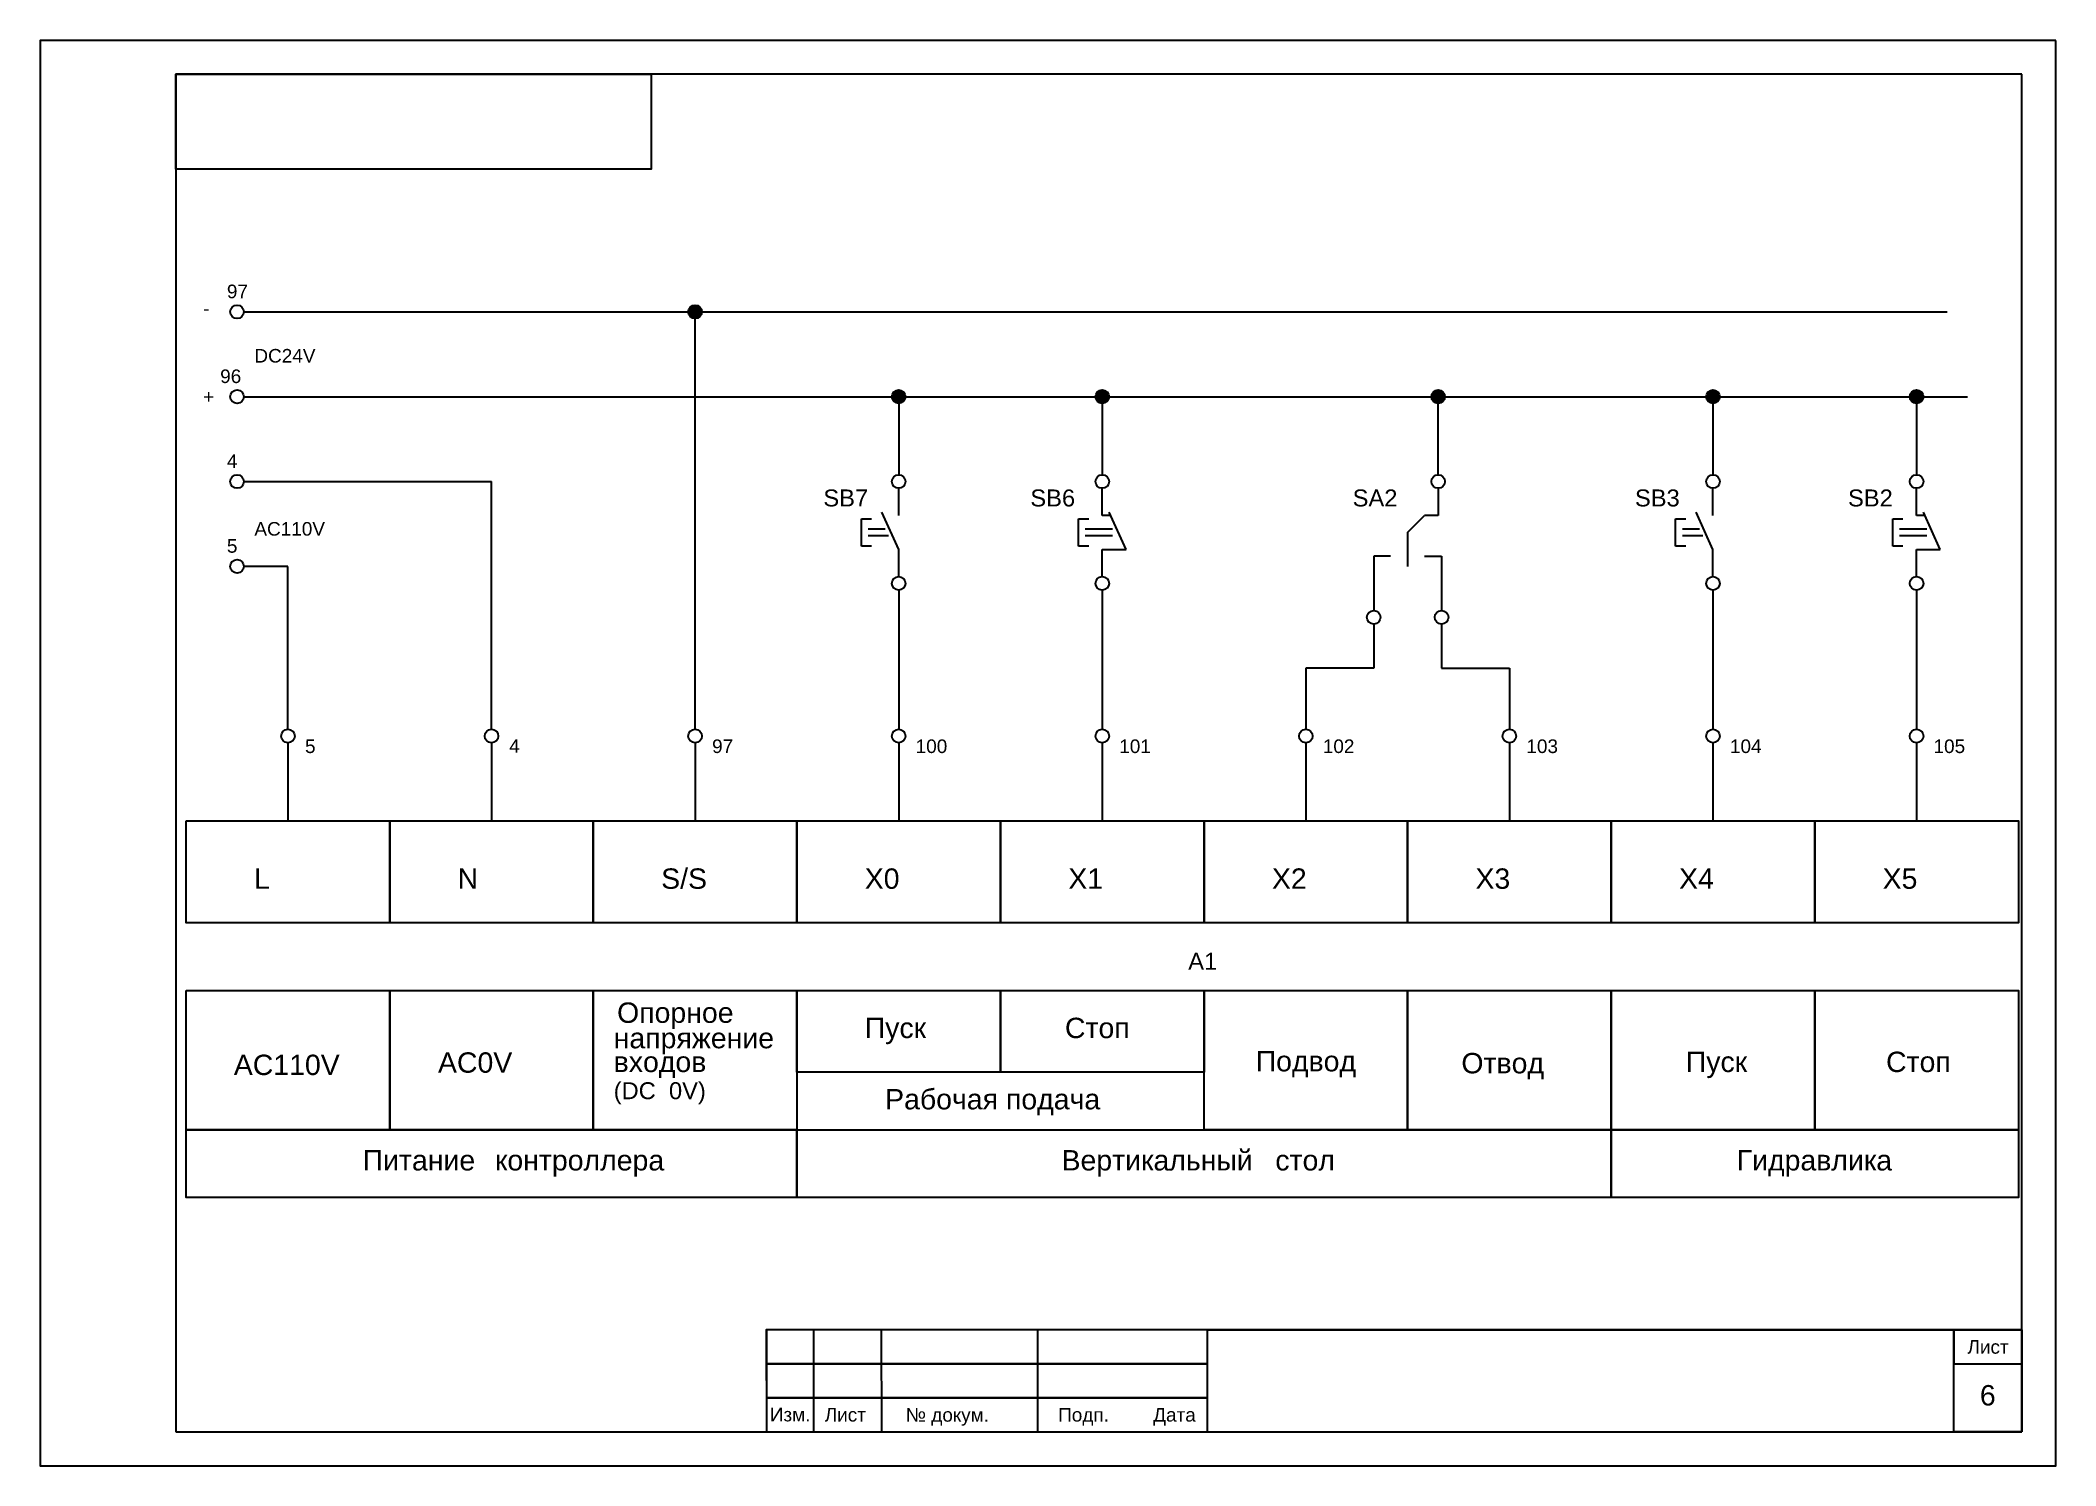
# Model space of a CAD drawing. Header units: millimetres. Extents: x 2144 to 8705, y -937 to 1906.
# Drawn here: x 7688.3 to 7985.3, y 717.7 to 927.7 of the extents above; entities that cross this region are included whole.
import ezdxf

# ---------------------------------------------------------------- set-up
doc = ezdxf.new("R2010")
doc.units = ezdxf.units.MM
for name, color, linetype, lineweight in [('Маркировка', 7, 'Continuous', 25), ('Оформление', 7, 'Continuous', 30), ('Элементы', 7, 'Continuous', 30)]:
    doc.layers.add(name, color=color, linetype=linetype, lineweight=lineweight)
doc.styles.get("Standard").update_dxf_attribs({"font": 'arial.ttf'})

msp = doc.modelspace()

# ---------------------------------------------------------------- texts
at = {"layer": 'Маркировка'}
for s, height, p in [('97', 2, (7715.83, 889.69)), ('-', 2, (7712.33, 887.18)), ('DC24V', 2, (7719.88, 880.21)), ('96', 2, (7714.84, 877.19)), ('+', 2, (7712.33, 874.18)), ('4', 2, (7715.83, 864.69)), ('SB7', 2.5, (7803.73, 859.01)), ('SB6', 2.5, (7834.23, 859.01)), ('SA2', 2.5, (7881.73, 859.01)), ('SB3', 2.5, (7923.33, 859.01)), ('SB2', 2.5, (7954.73, 859.01)), ('AC110V', 2, (7719.88, 854.71)), ('5', 2, (7715.83, 852.19)), ('5', 2, (7727.34, 822.68)), ('4', 2, (7757.43, 822.71)), ('97', 2, (7787.33, 822.68)), ('100', 2, (7817.33, 822.68)), ('101', 2, (7847.33, 822.68)), ('102', 2, (7877.33, 822.68)), ('103', 2, (7907.33, 822.68)), ('104', 2, (7937.33, 822.68)), ('105', 2, (7967.33, 822.68)), ('A1', 2.5, (7857.5, 790.76))]:
    msp.add_text(s, height=height, dxfattribs=at).set_placement(p)
at = {"layer": 'Оформление'}
for s, height, p in [('Опорное', 3, (7773.33, 782.93)), ('напряжение', 3, (7772.83, 779.18)), ('Пуск', 3, (7809.83, 780.68)), ('Стоп', 3, (7839.33, 780.68)), ('AC110V', 3, (7716.85, 775.24)), ('AC0V', 3, (7746.94, 775.58)), ('Подвод', 3, (7867.44, 775.78)), ('Отвод', 3, (7897.75, 775.49)), ('Пуск', 3, (7930.83, 775.68)), ('Стоп', 3, (7960.33, 775.68)), ('входов', 3, (7772.83, 775.68)), ('(DC  0V)', 2.5, (7772.83, 771.68)), ('Рабочая подача', 3, (7812.83, 770.18)), ('Питание', 3, (7735.83, 761.18)), ('контроллера', 3, (7755.33, 761.18)), ('Вертикальный ', 3, (7838.83, 761.18)), ('стол', 3, (7870.33, 761.18)), ('Гидравлика', 3, (7938.33, 761.18)), ('Лист', 2, (7972.33, 734.18)), ('6', 3, (7974.16, 726.56)), ('Изм.', 2, (7795.84, 724.21)), ('Лист', 2, (7803.93, 724.19)), ('№ докум.', 2, (7815.86, 724.17)), ('Подп.', 2, (7838.33, 724.18)), ('Дата', 2, (7852.33, 724.18))]:
    msp.add_text(s, height=height, dxfattribs=at).set_placement(p)
at = {"layer": 'Элементы'}
for s, p in [('L', (7719.83, 802.68)), ('N', (7749.83, 802.68)), ('S/S', (7779.83, 802.68)), ('X0', (7809.83, 802.68)), ('X1', (7839.83, 802.68)), ('X2', (7869.83, 802.68)), ('X3', (7899.83, 802.68)), ('X4', (7929.83, 802.68)), ('X5', (7959.83, 802.68))]:
    msp.add_text(s, height=3, dxfattribs=at).set_placement(p)

# ---------------------------------------------------------------- hatches: boundary and pattern name
at = {"layer": 'Элементы'}
h = msp.add_hatch(color=256, dxfattribs=at)
h.dxf.hatch_style = 1
h.paths.add_polyline_path([(7785.83, 887.68, 1), (7783.83, 887.68, 1)])
h = msp.add_hatch(color=256, dxfattribs=at)
h.dxf.hatch_style = 1
h.paths.add_polyline_path([(7815.83, 875.18, 1), (7813.83, 875.18, 1)])
h = msp.add_hatch(color=256, dxfattribs=at)
h.dxf.hatch_style = 1
h.paths.add_polyline_path([(7845.83, 875.18, 1), (7843.83, 875.18, 1)])
h = msp.add_hatch(color=256, dxfattribs=at)
h.dxf.hatch_style = 1
h.paths.add_polyline_path([(7895.33, 875.18, 1), (7893.33, 875.18, 1)])
h = msp.add_hatch(color=256, dxfattribs=at)
h.dxf.hatch_style = 1
h.paths.add_polyline_path([(7935.83, 875.18, 1), (7933.83, 875.18, 1)])
h = msp.add_hatch(color=256, dxfattribs=at)
h.dxf.hatch_style = 1
h.paths.add_polyline_path([(7965.83, 875.18, 1), (7963.83, 875.18, 1)])

# ---------------------------------------------------------------- linework, layer by layer
at = {"layer": 'Оформление'}
for p, q in [((7980.33, 922.68), (7708.33, 922.68)), ((7708.33, 922.68), (7708.33, 722.68)), ((7980.33, 722.68), (7980.33, 922.68)), ((7708.33, 722.68), (7980.33, 722.68)), ((7795.33, 722.68), (7980.33, 722.68)), ((7795.33, 722.68), (7980.33, 722.68)), ((7795.33, 722.68), (7980.33, 722.68))]:
    msp.add_line(p, q, dxfattribs=at)
at = {"layer": 'Оформление', "lineweight": 35}
msp.add_line((7860.33, 737.68), (7980.33, 737.68), dxfattribs=at)
at = {"layer": 'Оформление'}
for points in [[(7985.33, 927.68), (7688.33, 927.68), (7688.33, 717.68), (7985.33, 717.68)], [(7709.83, 787.68), (7739.83, 787.68), (7739.83, 767.18), (7709.83, 767.18)], [(7739.83, 787.68), (7769.83, 787.68), (7769.83, 767.18), (7739.83, 767.18)], [(7769.83, 787.68), (7799.83, 787.68), (7799.83, 767.18), (7769.83, 767.18)], [(7799.83, 787.68), (7829.83, 787.68), (7829.83, 775.68), (7799.83, 775.68)], [(7829.83, 787.68), (7859.83, 787.68), (7859.83, 775.68), (7829.83, 775.68)], [(7859.83, 787.68), (7889.83, 787.68), (7889.83, 767.18), (7859.83, 767.18)], [(7889.83, 787.68), (7919.83, 787.68), (7919.83, 767.18), (7889.83, 767.18)], [(7919.83, 787.68), (7949.83, 787.68), (7949.83, 767.18), (7919.83, 767.18)], [(7949.83, 787.68), (7979.83, 787.68), (7979.83, 767.18), (7949.83, 767.18)], [(7709.83, 767.18), (7799.83, 767.18), (7799.83, 757.18), (7709.83, 757.18)], [(7799.83, 767.18), (7919.83, 767.18), (7919.83, 757.18), (7799.83, 757.18)], [(7919.83, 767.18), (7979.83, 767.18), (7979.83, 757.18), (7919.83, 757.18)], [(7795.33, 722.68), (7812.33, 722.68), (7812.31, 737.68), (7795.31, 737.68)], [(7795.33, 732.68), (7860.33, 732.68), (7860.33, 737.68), (7795.33, 737.68)], [(7795.33, 722.68), (7802.33, 722.68), (7802.33, 737.68), (7795.33, 737.68)], [(7795.33, 722.68), (7835.33, 722.68), (7835.33, 737.68), (7795.33, 737.68)], [(7980.33, 722.68), (7970.33, 722.68), (7970.33, 737.68), (7980.33, 737.68)], [(7980.33, 737.68), (7970.33, 737.68), (7970.33, 732.68), (7980.33, 732.68)], [(7795.33, 727.68), (7860.33, 727.68), (7860.33, 732.68), (7795.33, 732.68)], [(7795.33, 722.68), (7860.33, 722.68), (7860.33, 727.68), (7795.33, 727.68)]]:
    msp.add_lwpolyline(points, close=True, dxfattribs=at)
at = {"layer": 'Элементы'}
for p, q in [((7718.33, 887.68), (7969.33, 887.68)), ((7784.83, 826.18), (7784.83, 887.68)), ((7718.33, 875.18), (7972.33, 875.18)), ((7814.83, 875.18), (7814.83, 863.68)), ((7844.83, 875.18), (7844.83, 863.68)), ((7894.33, 863.68), (7894.33, 875.18)), ((7934.83, 875.18), (7934.83, 863.68)), ((7964.83, 875.18), (7964.83, 863.68)), ((7718.33, 862.68), (7754.83, 862.68)), ((7754.83, 826.18), (7754.83, 862.68)), ((7814.83, 857.68), (7814.83, 861.68)), ((7844.83, 857.68), (7844.83, 861.68)), ((7894.33, 861.68), (7894.33, 857.68)), ((7934.83, 857.68), (7934.83, 861.68)), ((7964.83, 857.68), (7964.83, 861.68)), ((7809.33, 853.18), (7809.33, 857.18)), ((7809.33, 857.18), (7810.83, 857.18)), ((7812.83, 855.68), (7810.33, 855.68)), ((7814.83, 852.68), (7812.33, 858.18)), ((7841.33, 853.18), (7841.33, 857.18)), ((7841.33, 857.18), (7842.83, 857.18)), ((7846.33, 855.68), (7842.33, 855.68)), ((7846.06, 857.68), (7844.83, 857.68)), ((7848.33, 852.68), (7845.83, 858.18)), ((7889.83, 855.18), (7892.33, 857.68)), ((7894.33, 857.68), (7892.33, 857.68)), ((7929.33, 853.18), (7929.33, 857.18)), ((7929.33, 857.18), (7930.83, 857.18)), ((7932.83, 855.68), (7930.33, 855.68)), ((7934.83, 852.68), (7932.33, 858.18)), ((7961.33, 853.18), (7961.33, 857.18)), ((7961.33, 857.18), (7962.83, 857.18)), ((7966.33, 855.68), (7962.33, 855.68)), ((7966.06, 857.68), (7964.83, 857.68)), ((7968.33, 852.68), (7965.83, 858.18)), ((7810.83, 853.18), (7809.33, 853.18)), ((7813.33, 854.68), (7810.33, 854.68)), ((7814.83, 848.68), (7814.83, 852.68)), ((7842.83, 853.18), (7841.33, 853.18)), ((7846.33, 854.68), (7842.33, 854.68)), ((7844.83, 848.68), (7844.83, 852.68)), ((7844.83, 852.68), (7848.33, 852.68)), ((7889.83, 855.18), (7889.83, 850.18)), ((7930.83, 853.18), (7929.33, 853.18)), ((7933.33, 854.68), (7930.33, 854.68)), ((7934.83, 848.68), (7934.83, 852.68)), ((7962.83, 853.18), (7961.33, 853.18)), ((7966.33, 854.68), (7962.33, 854.68)), ((7964.83, 848.68), (7964.83, 852.68)), ((7964.83, 852.68), (7968.33, 852.68)), ((7724.83, 850.18), (7718.33, 850.18)), ((7724.83, 826.18), (7724.83, 850.18)), ((7887.33, 851.68), (7884.83, 851.68)), ((7884.83, 851.68), (7884.83, 843.68)), ((7892.33, 851.68), (7894.83, 851.68)), ((7894.83, 851.68), (7894.83, 843.68)), ((7814.83, 846.68), (7814.83, 826.18)), ((7844.83, 846.68), (7844.83, 826.18)), ((7934.83, 846.68), (7934.83, 826.18)), ((7964.83, 846.68), (7964.83, 826.18)), ((7884.83, 841.68), (7884.83, 835.18)), ((7894.83, 841.68), (7894.83, 835.18)), ((7884.83, 835.18), (7874.83, 835.18)), ((7874.83, 835.18), (7874.83, 826.18)), ((7894.83, 835.18), (7904.83, 835.18)), ((7904.83, 835.18), (7904.83, 826.18)), ((7724.83, 824.18), (7724.83, 812.68)), ((7754.83, 824.18), (7754.83, 812.68)), ((7784.83, 824.18), (7784.83, 812.68)), ((7814.83, 824.18), (7814.83, 812.68)), ((7844.83, 824.18), (7844.83, 812.68)), ((7874.83, 824.18), (7874.83, 812.68)), ((7904.83, 824.18), (7904.83, 812.68)), ((7934.83, 824.18), (7934.83, 812.68)), ((7964.83, 824.18), (7964.83, 812.68))]:
    msp.add_line(p, q, dxfattribs=at)
for points in [[(7778.33, 922.68), (7778.33, 908.68), (7708.33, 908.68), (7708.33, 922.68)], [(7709.83, 812.68), (7739.83, 812.68), (7739.83, 797.68), (7709.83, 797.68)], [(7739.83, 812.68), (7769.83, 812.68), (7769.83, 797.68), (7739.83, 797.68)], [(7769.83, 812.68), (7799.83, 812.68), (7799.83, 797.68), (7769.83, 797.68)], [(7799.83, 812.68), (7829.83, 812.68), (7829.83, 797.68), (7799.83, 797.68)], [(7829.83, 812.68), (7859.83, 812.68), (7859.83, 797.68), (7829.83, 797.68)], [(7859.83, 812.68), (7889.83, 812.68), (7889.83, 797.68), (7859.83, 797.68)], [(7889.83, 812.68), (7919.83, 812.68), (7919.83, 797.68), (7889.83, 797.68)], [(7919.83, 812.68), (7949.83, 812.68), (7949.83, 797.68), (7919.83, 797.68)], [(7949.83, 812.68), (7979.83, 812.68), (7979.83, 797.68), (7949.83, 797.68)]]:
    msp.add_lwpolyline(points, close=True, dxfattribs=at)
for centre in [(7717.33, 887.68), (7784.83, 887.68), (7717.33, 875.18), (7814.83, 875.18), (7844.83, 875.18), (7894.33, 875.18), (7934.83, 875.18), (7964.83, 875.18), (7717.33, 862.68), (7814.83, 862.68), (7844.83, 862.68), (7894.33, 862.68), (7934.83, 862.68), (7964.83, 862.68), (7717.33, 850.18), (7814.83, 847.68), (7844.83, 847.68), (7934.83, 847.68), (7964.83, 847.68), (7884.83, 842.68), (7894.83, 842.68), (7724.83, 825.18), (7754.83, 825.18), (7784.83, 825.18), (7814.83, 825.18), (7844.83, 825.18), (7874.83, 825.18), (7904.83, 825.18), (7934.83, 825.18), (7964.83, 825.18)]:
    msp.add_circle(centre, 1, dxfattribs=at)

msp.set_redraw_order([(e.dxf.handle, doc.entitydb.next_handle()) for e in msp.query("TEXT MTEXT ATTDEF DIMENSION ARC_DIMENSION")])  # texts and dimensions are drawn at this point

doc.saveas('drawing.dxf')
